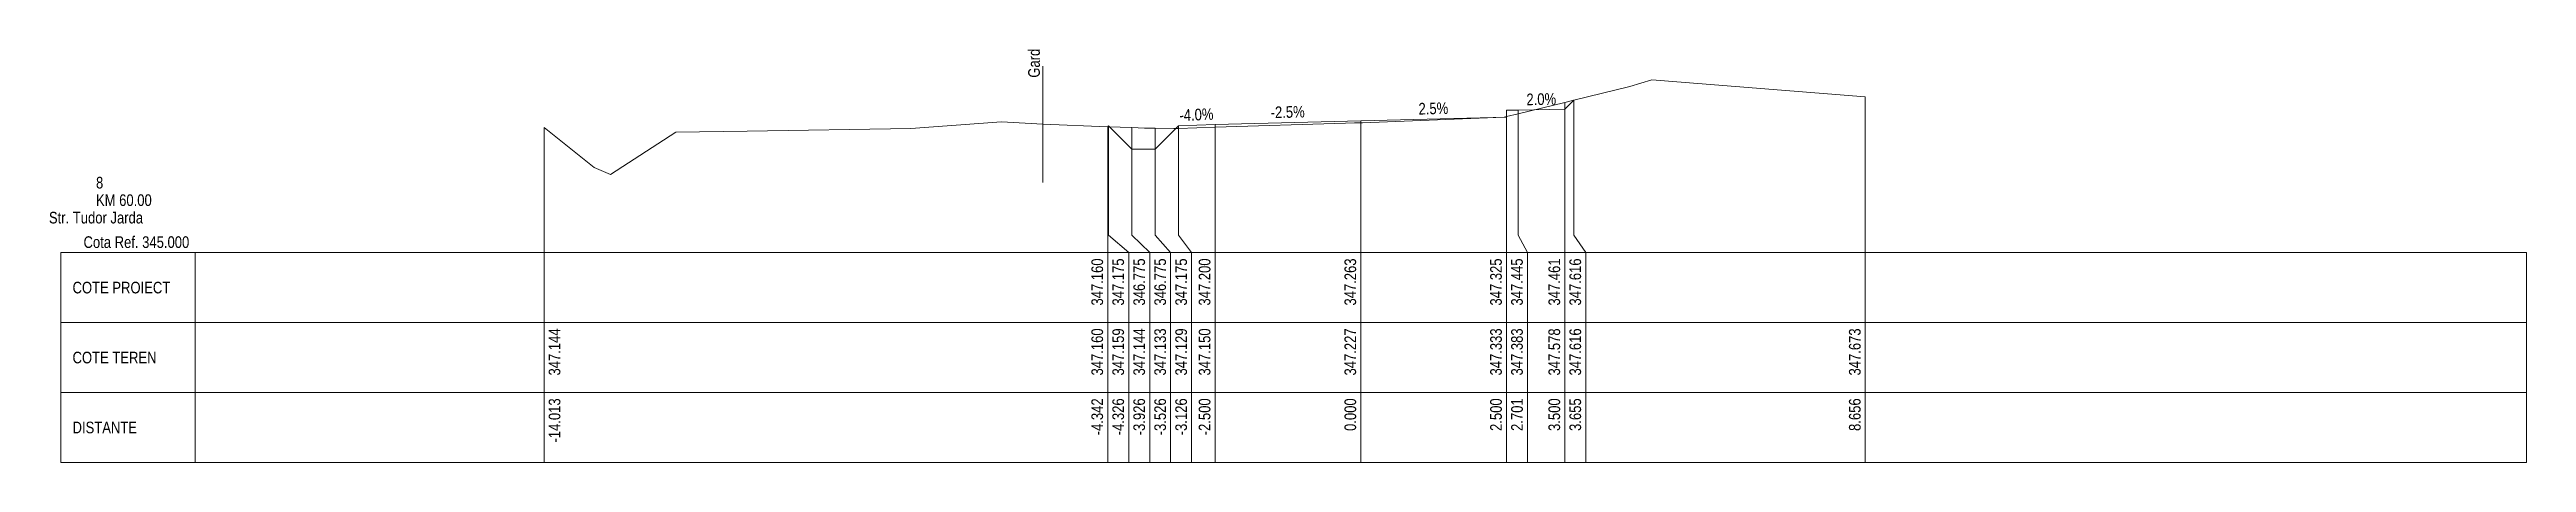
# Model space of a CAD drawing. Extents: x 1 to 634, y 0 to 594.
# Drawn here: x 0.5 to 43, y 68.2 to 75.28 of the extents above; entities that cross this region are included whole.
import ezdxf
from ezdxf.enums import TextEntityAlignment as Align

# ---------------------------------------------------------------- set-up
doc = ezdxf.new("R2010")
doc.units = 0
doc.header["$MEASUREMENT"] = 0
doc.layers.add('ARD-No Plot', color=1, linetype='Continuous', lineweight=0, plot=False)
for name, color, linetype, lineweight in [('DESIGN-TEXT', 7, 'Continuous', 0), ('EXISTING-TEXT', 7, 'Continuous', 0), ('LINES', 7, 'Continuous', 0), ('Text', 7, 'Continuous', 0), ('X-RL', 7, 'Continuous', 0), ('XPLOT-DESIGN', 5, 'Continuous', 0), ('XPLOT-EXISTING', 3, 'Continuous', 0), ('XPLOT-GRADE', 7, 'Continuous', 0), ('XPLOT-KM', 7, 'Continuous', 0), ('XPLOT-TITLE', 7, 'Continuous', 0)]:
    doc.layers.add(name, color=color, linetype=linetype, lineweight=lineweight)
doc.styles.add('$0$$0$Arial', font='arial.ttf', dxfattribs={"width": 0.8})

msp = doc.modelspace()

# ---------------------------------------------------------------- texts
at = {"layer": 'ARD-No Plot', "style": '$0$$0$Arial', "width": 0.8}
msp.add_text('Str. Tudor Jarda', height=0.2, dxfattribs=at).set_placement((1.3, 72.3), align=Align.CENTER)
at = {"layer": 'DESIGN-TEXT', "style": '$0$$0$Arial', "width": 0.8}
for s, p in [('347.160', (18.578, 71.7)), ('347.175', (18.938, 71.7)), ('346.775', (19.298, 71.7)), ('346.775', (19.658, 71.7)), ('347.175', (20.018, 71.7)), ('347.200', (20.42, 71.7)), ('347.263', (22.92, 71.7)), ('347.325', (25.42, 71.7)), ('347.445', (25.78, 71.7)), ('347.461', (26.42, 71.7)), ('347.616', (26.78, 71.7))]:
    msp.add_text(s, height=0.2, rotation=90, dxfattribs=at).set_placement(p, align=Align.RIGHT)
at = {"layer": 'EXISTING-TEXT', "style": '$0$$0$Arial', "width": 0.8}
for s, p in [('347.144', (9.267, 70.5)), ('347.160', (18.578, 70.5)), ('347.159', (18.938, 70.5)), ('347.144', (19.298, 70.5)), ('347.133', (19.658, 70.5)), ('347.129', (20.018, 70.5)), ('347.150', (20.42, 70.5)), ('347.227', (22.92, 70.5)), ('347.227', (22.92, 70.5)), ('347.333', (25.42, 70.5)), ('347.383', (25.78, 70.5)), ('347.578', (26.42, 70.5)), ('347.616', (26.78, 70.5)), ('347.673', (31.576, 70.5))]:
    msp.add_text(s, height=0.2, rotation=90, dxfattribs=at).set_placement(p, align=Align.RIGHT)
at = {"layer": 'Text', "style": '$0$$0$Arial', "width": 0.8}
msp.add_text('Gard', height=0.2, rotation=90, dxfattribs=at).set_placement((17.494, 74.801))
for s, p in [('-14.013', (9.267, 69.3)), ('-14.013', (9.267, 69.3)), ('-4.342', (18.578, 69.3)), ('-4.342', (18.578, 69.3)), ('-4.342', (18.578, 69.3)), ('-4.326', (18.938, 69.3)), ('-4.326', (18.938, 69.3)), ('-4.326', (18.938, 69.3)), ('-3.926', (19.298, 69.3)), ('-3.926', (19.298, 69.3)), ('-3.926', (19.298, 69.3)), ('-3.526', (19.658, 69.3)), ('-3.526', (19.658, 69.3)), ('-3.526', (19.658, 69.3)), ('-3.126', (20.018, 69.3)), ('-3.126', (20.018, 69.3)), ('-3.126', (20.018, 69.3)), ('-2.500', (20.42, 69.3)), ('-2.500', (20.42, 69.3)), ('-2.500', (20.42, 69.3)), ('0.000', (22.92, 69.3)), ('0.000', (22.92, 69.3)), ('0.000', (22.92, 69.3)), ('2.500', (25.42, 69.3)), ('2.500', (25.42, 69.3)), ('2.500', (25.42, 69.3)), ('2.701', (25.78, 69.3)), ('2.701', (25.78, 69.3)), ('2.701', (25.78, 69.3)), ('3.500', (26.42, 69.3)), ('3.500', (26.42, 69.3)), ('3.500', (26.42, 69.3)), ('3.655', (26.78, 69.3)), ('3.655', (26.78, 69.3)), ('3.655', (26.78, 69.3)), ('8.656', (31.576, 69.3)), ('8.656', (31.576, 69.3))]:
    msp.add_text(s, height=0.2, rotation=90, dxfattribs=at).set_placement(p, align=Align.RIGHT)
at = {"layer": 'X-RL', "style": '$0$$0$Arial', "width": 0.8}
msp.add_text('Cota Ref. 345.000', height=0.2, dxfattribs=at).set_placement((2.9, 71.88), align=Align.RIGHT)
at = {"layer": 'XPLOT-GRADE', "style": '$0$$0$Arial', "width": 0.8}
for s, rotation, p in [('2.5%', 1.4321, (24.248, 74.174)), ('2.0%', 1.1458, (26.099, 74.333)), ('-4.0%', 2.2906, (20.184, 74.068)), ('-2.5%', 1.4321, (21.748, 74.112))]:
    msp.add_text(s, height=0.2, rotation=rotation, dxfattribs=at).set_placement(p, align=Align.CENTER)
at = {"layer": 'XPLOT-KM', "style": '$0$$0$Arial', "width": 0.8}
for s, p in [('8', (1.3, 72.9)), ('KM 60.00', (1.3, 72.6))]:
    msp.add_text(s, height=0.2, dxfattribs=at).set_placement(p)
at = {"layer": 'XPLOT-TITLE', "style": '$0$$0$Arial', "width": 0.8}
for s, p in [('COTE PROIECT', (0.898, 71.1)), ('COTE TEREN', (0.898, 69.9)), ('DISTANTE', (0.898, 68.7))]:
    msp.add_text(s, height=0.2, dxfattribs=at).set_placement(p)

# ---------------------------------------------------------------- linework, layer by layer
at = {"layer": 'LINES'}
for p, q in [((17.544, 75.001), (17.544, 73.001)), ((26.5, 72.1), (26.5, 74.378)), ((26.5, 72.1), (26.5, 74.378)), ((26.5, 72.1), (26.5, 74.378)), ((26.655, 72.1), (26.655, 74.416)), ((26.655, 72.1), (26.655, 74.416)), ((26.655, 72.1), (26.655, 74.416)), ((31.656, 72.1), (31.656, 74.473)), ((31.656, 72.1), (31.656, 74.473)), ((18.658, 72.1), (18.658, 73.96)), ((18.658, 72.1), (18.658, 73.96)), ((18.658, 72.1), (18.658, 73.96)), ((18.674, 72.1), (18.674, 73.975)), ((18.674, 72.1), (18.674, 73.975)), ((18.674, 72.1), (18.674, 73.975)), ((19.874, 72.1), (19.874, 73.975)), ((19.874, 72.1), (19.874, 73.975)), ((19.874, 72.1), (19.874, 73.975)), ((20.5, 72.1), (20.5, 74)), ((20.5, 72.1), (20.5, 74)), ((20.5, 72.1), (20.5, 74)), ((23, 72.1), (23, 74.063)), ((23, 72.1), (23, 74.063)), ((23, 72.1), (23, 74.063)), ((25.5, 72.1), (25.5, 74.133)), ((25.5, 72.1), (25.5, 74.133)), ((25.5, 72.1), (25.5, 74.133)), ((25.701, 72.1), (25.701, 74.245)), ((25.701, 72.1), (25.701, 74.245)), ((25.701, 72.1), (25.701, 74.245)), ((8.987, 72.1), (8.987, 73.944)), ((8.987, 72.1), (8.987, 73.944)), ((19.074, 72.1), (19.074, 73.944)), ((19.074, 72.1), (19.074, 73.944)), ((19.074, 72.1), (19.074, 73.944)), ((19.474, 72.1), (19.474, 73.933)), ((19.474, 72.1), (19.474, 73.933)), ((19.474, 72.1), (19.474, 73.933)), ((8.987, 71.8), (8.987, 72.1)), ((8.987, 71.8), (8.987, 72.1)), ((18.658, 71.8), (18.658, 72.1)), ((18.658, 71.8), (18.658, 72.1)), ((18.658, 71.8), (18.658, 72.1)), ((19.018, 71.8), (18.674, 72.1)), ((19.018, 71.8), (18.674, 72.1)), ((19.018, 71.8), (18.674, 72.1)), ((19.378, 71.8), (19.074, 72.1)), ((19.378, 71.8), (19.074, 72.1)), ((19.378, 71.8), (19.074, 72.1)), ((19.738, 71.8), (19.474, 72.1)), ((19.738, 71.8), (19.474, 72.1)), ((19.738, 71.8), (19.474, 72.1)), ((20.098, 71.8), (19.874, 72.1)), ((20.098, 71.8), (19.874, 72.1)), ((20.098, 71.8), (19.874, 72.1)), ((20.5, 71.8), (20.5, 72.1)), ((20.5, 71.8), (20.5, 72.1)), ((20.5, 71.8), (20.5, 72.1)), ((23, 71.8), (23, 72.1)), ((23, 71.8), (23, 72.1)), ((23, 71.8), (23, 72.1)), ((25.5, 71.8), (25.5, 72.1)), ((25.5, 71.8), (25.5, 72.1)), ((25.5, 71.8), (25.5, 72.1)), ((25.86, 71.8), (25.701, 72.1)), ((25.86, 71.8), (25.701, 72.1)), ((25.86, 71.8), (25.701, 72.1)), ((26.5, 71.8), (26.5, 72.1)), ((26.5, 71.8), (26.5, 72.1)), ((26.5, 71.8), (26.5, 72.1)), ((26.86, 71.8), (26.655, 72.1)), ((26.86, 71.8), (26.655, 72.1)), ((26.86, 71.8), (26.655, 72.1)), ((31.656, 71.8), (31.656, 72.1)), ((31.656, 71.8), (31.656, 72.1)), ((0.698, 70.6), (0.698, 71.8)), ((0.698, 71.8), (3, 71.8)), ((3, 68.2), (3, 71.8)), ((3, 71.8), (43, 71.8)), ((8.987, 68.2), (8.987, 71.8)), ((8.987, 68.2), (8.987, 71.8)), ((18.658, 68.2), (18.658, 71.8)), ((18.658, 68.2), (18.658, 71.8)), ((18.658, 68.2), (18.658, 71.8)), ((19.018, 68.2), (19.018, 71.8)), ((19.018, 68.2), (19.018, 71.8)), ((19.018, 68.2), (19.018, 71.8)), ((19.378, 68.2), (19.378, 71.8)), ((19.378, 68.2), (19.378, 71.8)), ((19.378, 68.2), (19.378, 71.8)), ((19.738, 68.2), (19.738, 71.8)), ((19.738, 68.2), (19.738, 71.8)), ((19.738, 68.2), (19.738, 71.8)), ((20.098, 68.2), (20.098, 71.8)), ((20.098, 68.2), (20.098, 71.8)), ((20.098, 68.2), (20.098, 71.8)), ((20.5, 68.2), (20.5, 71.8)), ((20.5, 68.2), (20.5, 71.8)), ((20.5, 68.2), (20.5, 71.8)), ((23, 68.2), (23, 71.8)), ((23, 68.2), (23, 71.8)), ((23, 68.2), (23, 71.8)), ((25.5, 68.2), (25.5, 71.8)), ((25.5, 68.2), (25.5, 71.8)), ((25.5, 68.2), (25.5, 71.8)), ((25.86, 68.2), (25.86, 71.8)), ((25.86, 68.2), (25.86, 71.8)), ((25.86, 68.2), (25.86, 71.8)), ((26.5, 68.2), (26.5, 71.8)), ((26.5, 68.2), (26.5, 71.8)), ((26.5, 68.2), (26.5, 71.8)), ((26.86, 68.2), (26.86, 71.8)), ((26.86, 68.2), (26.86, 71.8)), ((26.86, 68.2), (26.86, 71.8)), ((31.656, 68.2), (31.656, 71.8)), ((31.656, 68.2), (31.656, 71.8)), ((43, 68.2), (43, 71.8)), ((0.698, 69.4), (0.698, 70.6)), ((0.698, 70.6), (3, 70.6)), ((3, 70.6), (0.698, 70.6)), ((3, 70.6), (43, 70.6)), ((0.698, 68.2), (0.698, 69.4)), ((0.698, 69.4), (3, 69.4)), ((3, 69.4), (0.698, 69.4)), ((3, 69.4), (43, 69.4)), ((3, 68.2), (0.698, 68.2)), ((3, 68.2), (43, 68.2))]:
    msp.add_line(p, q, dxfattribs=at)
at = {"layer": 'XPLOT-DESIGN'}
for p, q in [((26.5, 74.261), (26.655, 74.416)), ((18.658, 73.96), (18.674, 73.975)), ((18.674, 73.975), (19.074, 73.575)), ((19.474, 73.575), (19.874, 73.975)), ((19.874, 73.975), (20.5, 74)), ((20.5, 74), (23, 74.063)), ((23, 74.063), (25.5, 74.125)), ((25.5, 74.125), (25.501, 74.245)), ((25.501, 74.245), (25.701, 74.245)), ((25.701, 74.245), (26.5, 74.261)), ((19.074, 73.575), (19.474, 73.575))]:
    msp.add_line(p, q, dxfattribs=at)
at = {"layer": 'XPLOT-EXISTING'}
for p, q in [((25.701, 74.183), (26.5, 74.378)), ((26.5, 74.378), (26.655, 74.416)), ((26.655, 74.416), (27.614, 74.651)), ((27.614, 74.651), (27.992, 74.767)), ((27.992, 74.767), (31.656, 74.473)), ((15.28, 73.931), (16.838, 74.045)), ((16.838, 74.045), (17.544, 74.001)), ((17.544, 74.001), (18.658, 73.96)), ((18.658, 73.96), (18.674, 73.959)), ((18.674, 73.959), (19.074, 73.944)), ((19.874, 73.929), (20.5, 73.95)), ((20.5, 73.95), (22.739, 74.023)), ((22.739, 74.023), (22.894, 74.024)), ((22.894, 74.024), (23, 74.027)), ((23, 74.027), (23.03, 74.029)), ((23, 74.027), (23, 74.027)), ((23.03, 74.029), (25.459, 74.123)), ((25.459, 74.123), (25.5, 74.133)), ((25.5, 74.133), (25.701, 74.183)), ((8.987, 73.944), (9.848, 73.259)), ((10.125, 73.142), (11.25, 73.866)), ((11.25, 73.866), (12.473, 73.885)), ((12.473, 73.885), (15.28, 73.931)), ((19.074, 73.944), (19.287, 73.936)), ((19.287, 73.936), (19.474, 73.933)), ((19.474, 73.933), (19.79, 73.927)), ((19.79, 73.927), (19.874, 73.929)), ((9.848, 73.259), (10.125, 73.142))]:
    msp.add_line(p, q, dxfattribs=at)

msp.set_redraw_order([(e.dxf.handle, doc.entitydb.next_handle()) for e in msp.query("TEXT MTEXT ATTDEF DIMENSION ARC_DIMENSION")])  # texts and dimensions are drawn at this point

doc.saveas('drawing.dxf')
